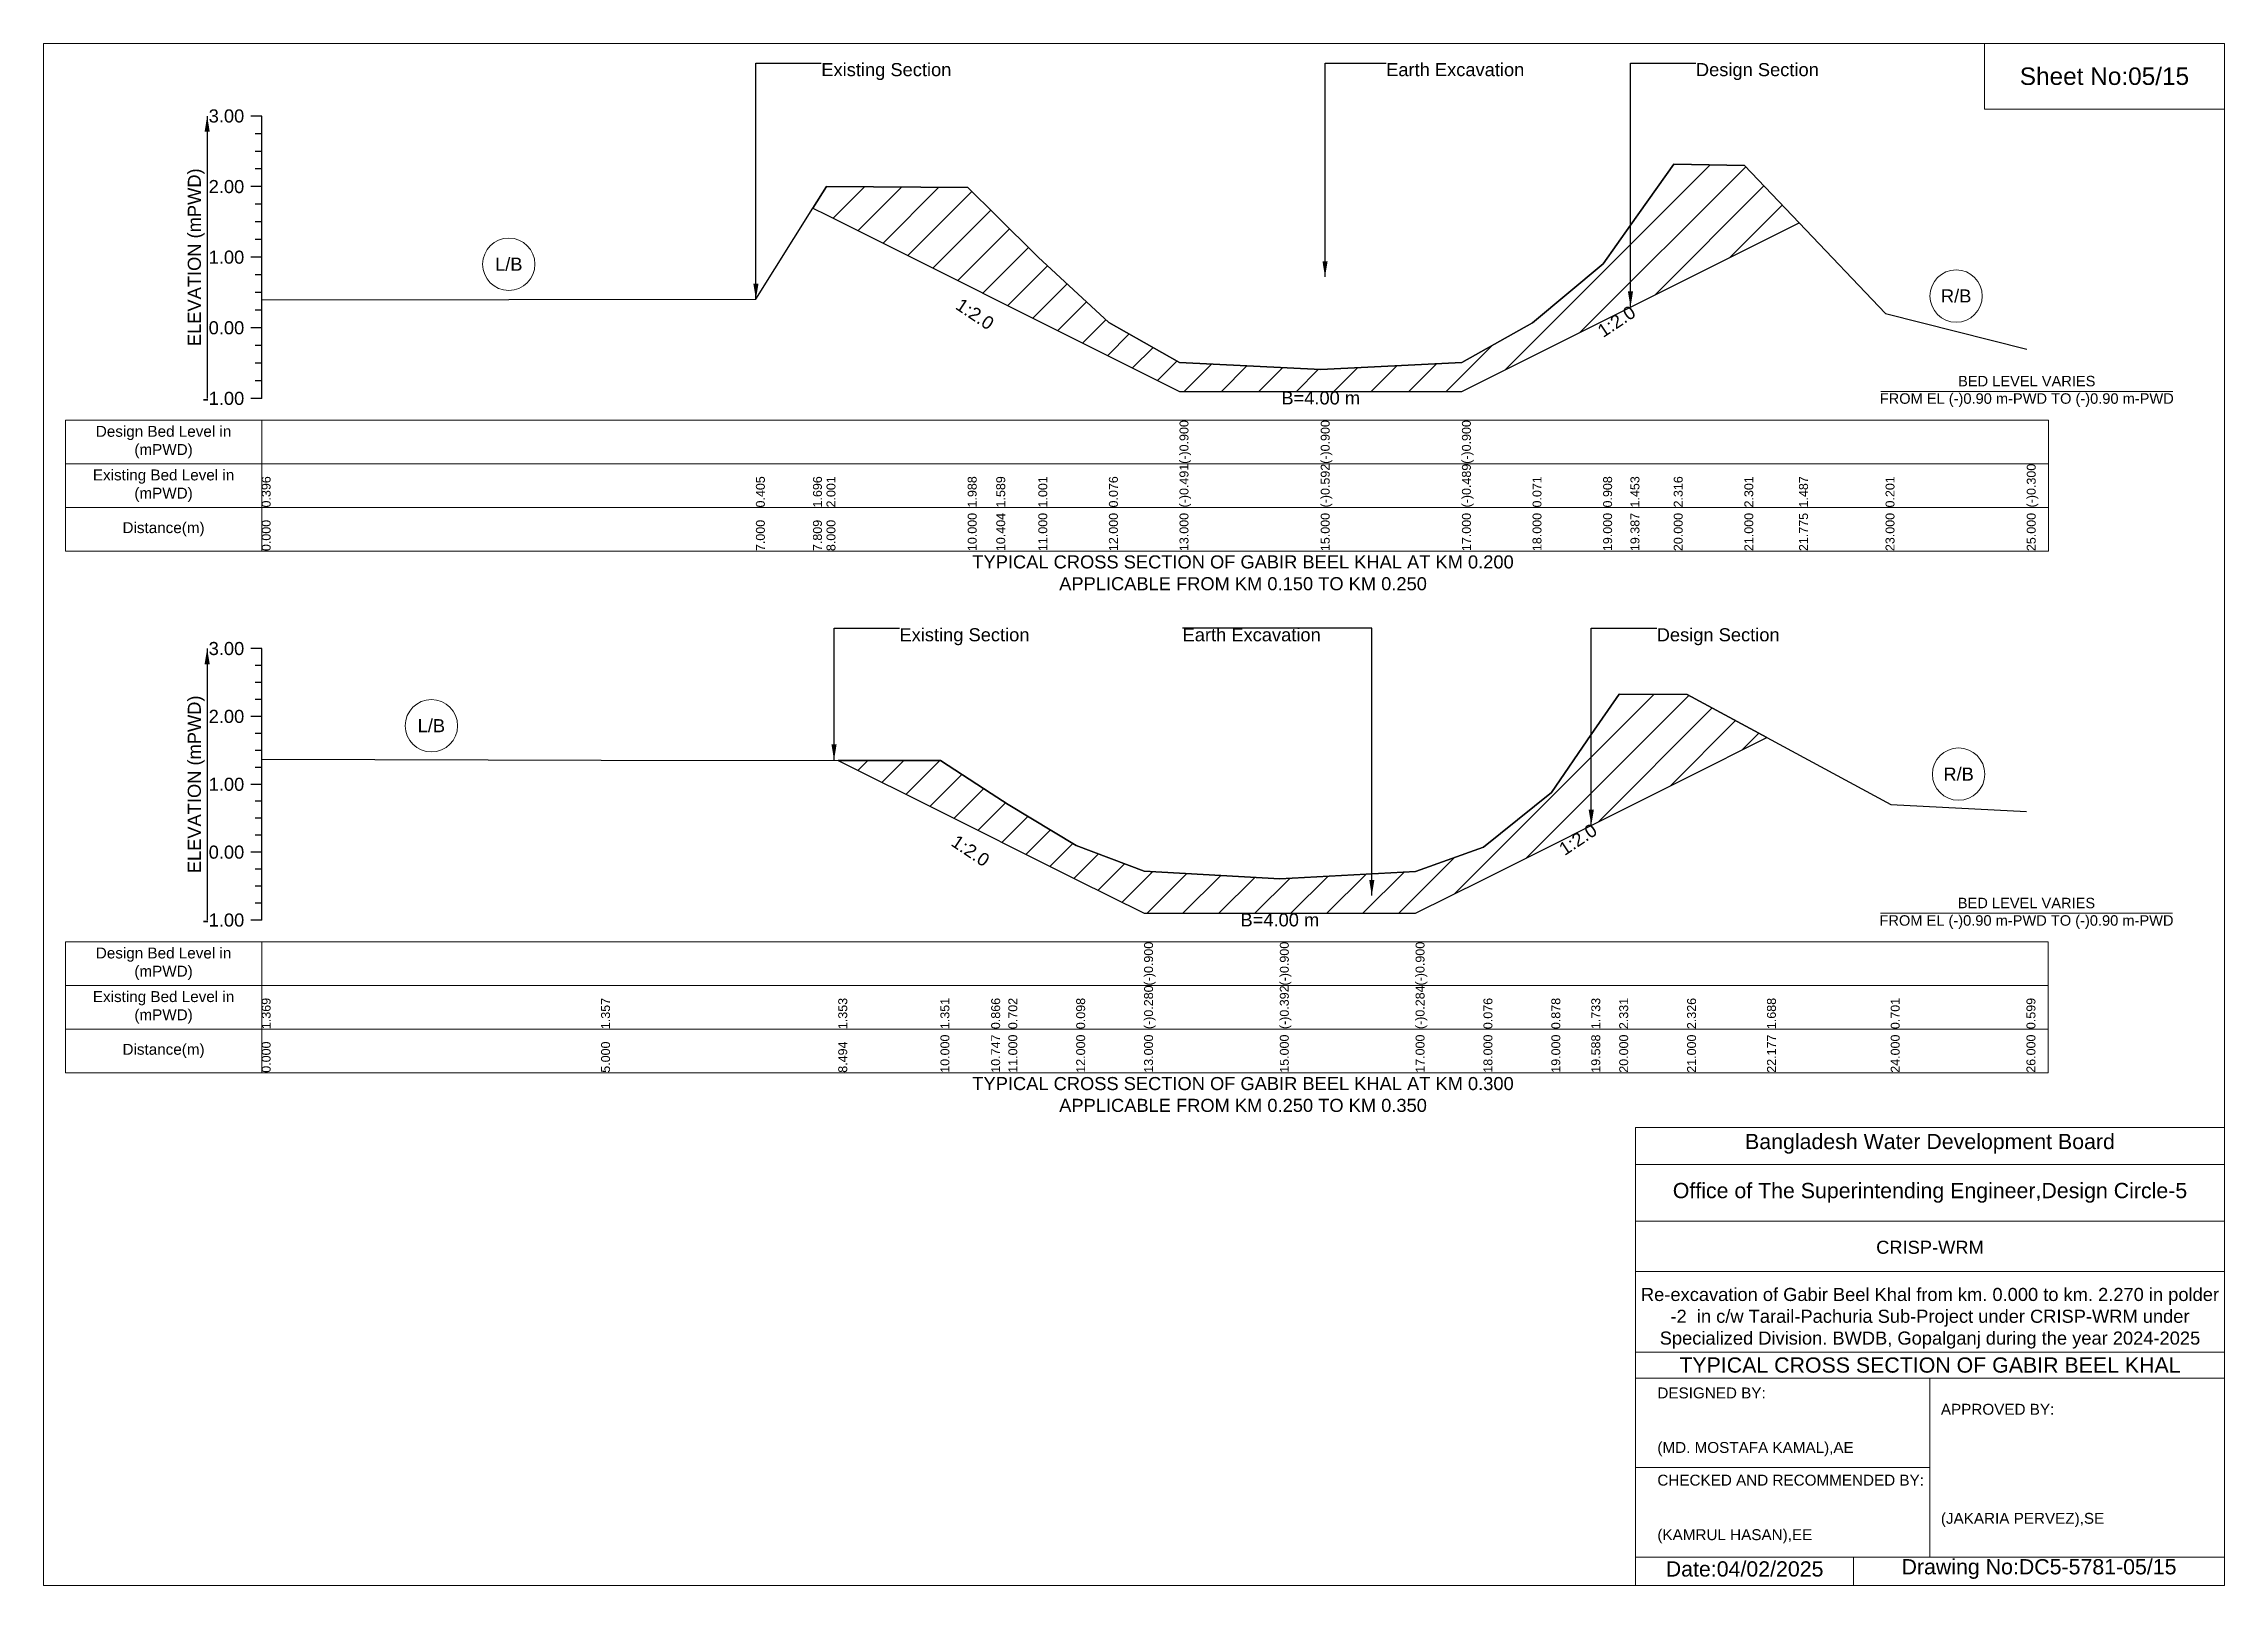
# Model space of a CAD drawing. Header units: inches. Extents: x 91000 to 258000, y -5656 to 6519.
# Drawn here: x 140000 to 148000, y -5656 to 0 of the extents above; entities that cross this region are included whole.
import ezdxf

# ---------------------------------------------------------------- set-up
doc = ezdxf.new("R2010")
doc.units = ezdxf.units.IN
doc.header["$LTSCALE"] = 7
doc.header["$MEASUREMENT"] = 0
for name, color, linetype, lineweight in [('Cross section Data Border', 7, 'Continuous', 9), ('Cross Section Labels', 7, 'Continuous', 9), ('Existing_Bed_Level for Xsection', 7, 'Continuous', 25)]:
    doc.layers.add(name, color=color, linetype=linetype, lineweight=lineweight)
doc.styles.get("Standard").update_dxf_attribs({"font": 'arial.ttf'})
doc.dimstyles.get("Standard").update_dxf_attribs({"dimtxt": 0.18, "dimasz": 0.18, "dimexe": 0.18, "dimexo": 0.0625, "dimgap": 0.09, "dimtad": 0, "dimtih": 1, "dimtoh": 1, "dimdec": 4, "dimzin": 0, "dimdsep": 46, "dimtxsty": 'Standard', "dimcen": 0.09, "dimadec": 0, "dimazin": 0, "dimtfac": 1, "dimtdec": 4, "dimtofl": 0, "dimtmove": 0, "dimatfit": 3, "dimfxl": 1, "dimtolj": 1, "dimtzin": 0, "dimarcsym": 0})

msp = doc.modelspace()

# ---------------------------------------------------------------- texts
at = {"layer": 'Cross section Data Border', "char_height": 40, "width": 640, "attachment_point": 5}
for s, insert in [('Design Bed Level in (mPWD)', (140440, -1461.7)), ('Existing Bed Level in (mPWD)', (140440, -1621.7)), ('Distance(m)', (140440, -1781.7)), ('Design Bed Level in (mPWD)', (140440, -3375.4)), ('Existing Bed Level in (mPWD)', (140440, -3535.4)), ('Distance(m)', (140440, -3695.4))]:
    msp.add_mtext(s, dxfattribs=dict(at, insert=insert))
at = {"layer": 'Cross Section Labels'}
for s, insert, char_height, attachment_point in [('Existing Section', (142853, -71.4), 48, 1), ('Earth Excavation', (144925, -71.4), 48, 1), ('Design Section', (146061.3, -71.4), 48, 1), ('Sheet No:05/15', (147560, -120), 64, 5), ('L/B', (141706.5, -809.4), 48, 5), ('R/B', (147016, -926), 48, 5), ('B=4.00 m', (144685, -1275.8), 48, 2), ('BED LEVEL VARIES ^JFROM EL (-)0.90 m-PWD TO (-)0.90 m-PWD', (147275, -1275.8), 38.4, 5), ('TYPICAL CROSS SECTION OF GABIR BEEL KHAL AT KM 0.200^JAPPLICABLE FROM KM 0.150 TO KM 0.250', (144400, -1941.7), 48, 5), ('Existing Section', (143139.6, -2144.7), 48, 1), ('Earth Excavation', (144178.2, -2144.7), 48, 1), ('Design Section', (145917.5, -2144.7), 48, 1), ('L/B', (141422.5, -2502.5), 48, 5), ('R/B', (147025, -2680), 48, 5), ('B=4.00 m', (144535, -3190.5), 48, 2), ('BED LEVEL VARIES ^JFROM EL (-)0.90 m-PWD TO (-)0.90 m-PWD', (147274, -3190.5), 38.4, 5), ('TYPICAL CROSS SECTION OF GABIR BEEL KHAL AT KM 0.300^JAPPLICABLE FROM KM 0.250 TO KM 0.350', (144400, -3855.4), 48, 5), ('Bangladesh Water Development Board', (146920, -4036), 56, 5), ('Office of The Superintending Engineer,Design Circle-5', (146920, -4216), 56, 5)]:
    msp.add_mtext(s, dxfattribs=dict(at, insert=insert, char_height=char_height, attachment_point=attachment_point))
at = {"layer": 'Cross Section Labels', "char_height": 48, "attachment_point": 2}
for insert, rotation in [((143430, -972), 326.30993), ((145756.6, -999), 33.69007), ((145615.3, -2899.4), 33.69007), ((143413.8, -2941.1), 326.30993)]:
    msp.add_mtext('1:2.0', dxfattribs=dict(at, insert=insert, rotation=rotation))
at = {"layer": 'Cross Section Labels'}
for s, insert, char_height, width, attachment_point in [('CRISP-WRM', (146920, -4416), 48, 2240, 5), ('Re-excavation of Gabir Beel Khal from km. 0.000 to km. 2.270 in polder -2  in c/w Tarail-Pachuria Sub-Project under CRISP-WRM under Specialized Division. BWDB, Gopalganj during the year 2024-2025', (146920, -4676), 48, 2160, 5), ('TYPICAL CROSS SECTION OF GABIR BEEL KHAL', (146920, -4848), 56, 2240, 5), ('DESIGNED BY:^J^J^J(MD. MOSTAFA KAMAL),AE', (145920, -5056), 40, 1120, 4), ('APPROVED BY:^J^J^J^J^J^J(JAKARIA PERVEZ),SE', (146960, -5216), 40, 1120, 4), ('CHECKED AND RECOMMENDED BY:^J^J^J(KAMRUL HASAN),EE', (145920, -5376), 40, 1120, 4), ('Date:04/02/2025', (146240, -5596), 56, 1120, 5), ('Drawing No:DC5-5781-05/15', (147320, -5596), 56, 1760, 5)]:
    msp.add_mtext(s, dxfattribs=dict(at, insert=insert, char_height=char_height, width=width, attachment_point=attachment_point))
at = {"layer": 'Existing_Bed_Level for Xsection', "char_height": 48, "attachment_point": 6}
for s, insert in [('3.00', (140736, -265.7)), ('2.00', (140736, -524.7)), ('1.00', (140736, -783.7)), ('0.00', (140736, -1042.7)), ('-1.00', (140736, -1301.7)), ('3.00', (140736, -2219.4)), ('2.00', (140736, -2468.4)), ('1.00', (140736, -2717.4)), ('0.00', (140736, -2966.4)), ('-1.00', (140736, -3215.4))]:
    msp.add_mtext(s, dxfattribs=dict(at, insert=insert))
at = {"layer": 'Existing_Bed_Level for Xsection', "rotation": 90}
for s, insert, char_height, attachment_point in [('ELEVATION (mPWD)', (140560, -783.7), 48, 5), ('(-)0.900', (144167, -1541.7), 32.8, 1), ('(-)0.900', (144685, -1541.7), 32.8, 1), ('(-)0.900', (145203, -1541.7), 32.8, 1), ('0.396', (140800, -1701.7), 32.8, 1), ('0.405', (142613, -1701.7), 32.8, 1), ('1.696', (142822.4, -1701.7), 32.8, 1), ('2.001', (142872, -1701.7), 32.8, 1), ('1.988', (143390, -1701.7), 32.8, 1), ('1.589', (143494.7, -1701.7), 32.8, 1), ('1.001', (143649, -1701.7), 32.8, 1), ('0.076', (143908, -1701.7), 32.8, 1), ('(-)0.491', (144167, -1701.7), 32.8, 1), ('(-)0.592', (144685, -1701.7), 32.8, 1), ('(-)0.489', (145203, -1701.7), 32.8, 1), ('0.071', (145462, -1701.7), 32.8, 1), ('0.908', (145721, -1701.7), 32.8, 1), ('1.453', (145821.3, -1701.7), 32.8, 1), ('2.316', (145980, -1701.7), 32.8, 1), ('2.301', (146239, -1701.7), 32.8, 1), ('1.487', (146439.7, -1701.7), 32.8, 1), ('0.201', (146757, -1701.7), 32.8, 1), ('(-)0.300', (147275, -1701.7), 32.8, 1), ('0.000', (140800, -1861.7), 32.8, 1), ('7.000', (142613, -1861.7), 32.8, 1), ('7.809', (142822.4, -1861.7), 32.8, 1), ('8.000', (142872, -1861.7), 32.8, 1), ('10.000', (143390, -1861.7), 32.8, 1), ('10.404', (143494.7, -1861.7), 32.8, 1), ('11.000', (143649, -1861.7), 32.8, 1), ('12.000', (143908, -1861.7), 32.8, 1), ('13.000', (144167, -1861.7), 32.8, 1), ('15.000', (144685, -1861.7), 32.8, 1), ('17.000', (145203, -1861.7), 32.8, 1), ('18.000', (145462, -1861.7), 32.8, 1), ('19.000', (145721, -1861.7), 32.8, 1), ('19.387', (145821.3, -1861.7), 32.8, 1), ('20.000', (145980, -1861.7), 32.8, 1), ('21.000', (146239, -1861.7), 32.8, 1), ('21.775', (146439.7, -1861.7), 32.8, 1), ('23.000', (146757, -1861.7), 32.8, 1), ('25.000', (147275, -1861.7), 32.8, 1), ('ELEVATION (mPWD)', (140560, -2717.4), 48, 5), ('(-)0.900', (144037, -3455.4), 32.8, 1), ('(-)0.900', (144535, -3455.4), 32.8, 1), ('(-)0.900', (145033, -3455.4), 32.8, 1), ('1.369', (140800, -3615.4), 32.8, 1), ('1.357', (142045, -3615.4), 32.8, 1), ('1.353', (142915.1, -3615.4), 32.8, 1), ('1.351', (143290, -3615.4), 32.8, 1), ('0.866', (143476.1, -3615.4), 32.8, 1), ('0.702', (143539, -3615.4), 32.8, 1), ('0.098', (143788, -3615.4), 32.8, 1), ('(-)0.280', (144037, -3615.4), 32.8, 1), ('(-)0.392', (144535, -3615.4), 32.8, 1), ('(-)0.284', (145033, -3615.4), 32.8, 1), ('0.076', (145282, -3615.4), 32.8, 1), ('0.878', (145531, -3615.4), 32.8, 1), ('1.733', (145677.5, -3615.4), 32.8, 1), ('2.331', (145780, -3615.4), 32.8, 1), ('2.326', (146029, -3615.4), 32.8, 1), ('1.688', (146322.1, -3615.4), 32.8, 1), ('0.701', (146776, -3615.4), 32.8, 1), ('0.599', (147274, -3615.4), 32.8, 1), ('0.000', (140800, -3775.4), 32.8, 1), ('5.000', (142045, -3775.4), 32.8, 1), ('8.494', (142915.1, -3775.4), 32.8, 1), ('10.000', (143290, -3775.4), 32.8, 1), ('10.747', (143476.1, -3775.4), 32.8, 1), ('11.000', (143539, -3775.4), 32.8, 1), ('12.000', (143788, -3775.4), 32.8, 1), ('13.000', (144037, -3775.4), 32.8, 1), ('15.000', (144535, -3775.4), 32.8, 1), ('17.000', (145033, -3775.4), 32.8, 1), ('18.000', (145282, -3775.4), 32.8, 1), ('19.000', (145531, -3775.4), 32.8, 1), ('19.588', (145677.5, -3775.4), 32.8, 1), ('20.000', (145780, -3775.4), 32.8, 1), ('21.000', (146029, -3775.4), 32.8, 1), ('22.177', (146322.1, -3775.4), 32.8, 1), ('24.000', (146776, -3775.4), 32.8, 1), ('26.000', (147274, -3775.4), 32.8, 1)]:
    msp.add_mtext(s, dxfattribs=dict(at, insert=insert, char_height=char_height, attachment_point=attachment_point))

# ---------------------------------------------------------------- hatches: boundary and pattern name
at = {"layer": 'Existing_Bed_Level for Xsection'}
h = msp.add_hatch(dxfattribs=at)
h.set_pattern_fill('ANSI31', color=256, scale=777, style=0)
h.paths.add_polyline_path([(142822.4, -603.5), (142872, -628.3), (143390, -887.3), (143494.7, -939.6), (143649, -1016.8), (143908, -1146.3), (144167, -1275.8), (144685, -1275.8), (145203, -1275.8), (145462, -1146.3), (145721, -1016.8), (145821.3, -966.6), (145980, -887.3), (146239, -757.8), (146439.7, -657.4), (146239, -446.7), (145980, -442.8), (145821.3, -666.2), (145721, -807.5), (145462, -1024.3), (145203, -1169.3), (144685, -1196), (144167, -1169.8), (143908, -1023), (143649, -783.4), (143494.7, -631.1), (143390, -527.8), (142872, -524.4)])
h = msp.add_hatch(dxfattribs=at)
h.set_pattern_fill('ANSI31', color=256, scale=747, style=0)
h.paths.add_polyline_path([(142915.1, -2629.5), (143290, -2817), (143476.1, -2910), (143539, -2941.5), (143788, -3066), (144037, -3190.5), (144535, -3190.5), (145033, -3190.5), (145282, -3066), (145531, -2941.5), (145677.5, -2868.2), (145780, -2817), (146029, -2692.5), (146322.1, -2546), (146029, -2387.2), (145780, -2386), (145677.5, -2534.9), (145531, -2747.8), (145282, -2947.5), (145033, -3037.1), (144535, -3064), (144037, -3036.1), (143788, -2942), (143539, -2791.6), (143476.1, -2750.7), (143290, -2630)])

# ---------------------------------------------------------------- linework, layer by layer
at = {"layer": 'Cross section Data Border'}
for points in [[(140080, -1381.7), (147355, -1381.7), (147355, -1861.7), (140080, -1861.7)], [(140080, -3295.4), (147354, -3295.4), (147354, -3775.4), (140080, -3775.4)]]:
    msp.add_lwpolyline(points, close=True, dxfattribs=at)
for points in [[(140800, -1381.7), (140800, -1861.7)], [(140080, -1541.7), (147355, -1541.7)], [(140080, -1701.7), (147355, -1701.7)], [(140800, -3295.4), (140800, -3775.4)], [(140080, -3455.4), (147354, -3455.4)], [(140080, -3615.4), (147354, -3615.4)]]:
    msp.add_lwpolyline(points, dxfattribs=at)
at = {"layer": 'Cross Section Labels'}
for points in [[(140000, 0), (148000, 0), (148000, -5656), (140000, -5656)], [(147120, 0), (148000, 0), (148000, -240), (147120, -240)]]:
    msp.add_lwpolyline(points, close=True, dxfattribs=at)
for points in [[(146739.2, -1275.8), (147810.8, -1275.8)], [(146738.2, -3190.5), (147809.8, -3190.5)], [(145840, -5656), (145840, -3976), (148000, -3976)], [(145840, -4112), (148000, -4112)], [(145840, -4320), (148000, -4320)], [(145840, -4504), (148000, -4504)], [(145840, -4800), (148000, -4800)], [(145840, -4896), (148000, -4896)], [(146920, -4896), (146920, -5552)], [(145840, -5224), (146920, -5224)], [(145840, -5552), (148000, -5552)], [(146640, -5552), (146640, -5656)]]:
    msp.add_lwpolyline(points, dxfattribs=at)
for centre in [(141706.5, -809.4), (147016, -926), (141422.5, -2502.5), (147025, -2680)]:
    msp.add_circle(centre, 96, dxfattribs=at)
at = {"layer": 'Existing_Bed_Level for Xsection'}
for points in [[(140800, -265.7), (140760, -265.7)], [(140800, -1301.7), (140800, -1042.7), (140800, -783.7), (140800, -524.7), (140800, -265.7)], [(140800, -330.4), (140776, -330.4)], [(140800, -395.2), (140776, -395.2)], [(140800, -459.9), (140776, -459.9)], [(140800, -940.1), (142613, -937.8), (142822.4, -603.5), (142872, -524.4), (143390, -527.8), (143494.7, -631.1), (143649, -783.4), (143908, -1023), (144167, -1169.8), (144167, -1169.8), (144685, -1196), (144685, -1196), (145203, -1169.3), (145203, -1169.3), (145462, -1024.3), (145721, -807.5), (145821.3, -666.2), (145980, -442.8), (146239, -446.7), (146439.7, -657.4), (146757, -990.6), (147275, -1120.4)], [(140800, -524.7), (140760, -524.7)], [(140800, -589.4), (140776, -589.4)], [(140800, -654.2), (140776, -654.2)], [(140800, -718.9), (140776, -718.9)], [(140800, -783.7), (140760, -783.7)], [(140800, -848.4), (140776, -848.4)], [(140800, -913.2), (140776, -913.2)], [(140800, -977.9), (140776, -977.9)], [(140800, -1042.7), (140760, -1042.7)], [(140800, -1107.4), (140776, -1107.4)], [(140800, -1172.2), (140776, -1172.2)], [(140800, -1236.9), (140776, -1236.9)], [(140800, -1301.7), (140760, -1301.7)], [(140800, -2219.4), (140760, -2219.4)], [(140800, -3215.4), (140800, -2966.4), (140800, -2717.4), (140800, -2468.4), (140800, -2219.4)], [(140800, -2281.6), (140776, -2281.6)], [(140800, -2343.9), (140776, -2343.9)], [(140800, -2625.5), (142045, -2628.5), (142915.1, -2629.5), (143290, -2630), (143476.1, -2750.7), (143539, -2791.6), (143788, -2942), (144037, -3036.1), (144037, -3036.1), (144535, -3064), (144535, -3064), (145033, -3037.1), (145033, -3037.1), (145282, -2947.5), (145531, -2747.8), (145677.5, -2534.9), (145780, -2386), (146029, -2387.2), (146322.1, -2546), (146776, -2791.8), (147274, -2817.2)], [(140800, -2468.4), (140760, -2468.4)], [(140800, -2406.1), (140776, -2406.1)], [(140800, -2530.6), (140776, -2530.6)], [(140800, -2592.9), (140776, -2592.9)], [(140800, -2717.4), (140760, -2717.4)], [(140800, -2655.1), (140776, -2655.1)], [(140800, -2779.6), (140776, -2779.6)], [(140800, -2841.9), (140776, -2841.9)], [(140800, -2904.1), (140776, -2904.1)], [(140800, -2966.4), (140760, -2966.4)], [(140800, -3028.6), (140776, -3028.6)], [(140800, -3090.9), (140776, -3090.9)], [(140800, -3153.1), (140776, -3153.1)], [(140800, -3215.4), (140760, -3215.4)]]:
    msp.add_lwpolyline(points, dxfattribs=at)
for points in [[(142822.4, -603.5), (142822.4, -603.5), (142872, -628.3), (143390, -887.3), (143494.7, -939.6), (143649, -1016.8), (143908, -1146.3), (144167, -1275.8), (144167, -1275.8), (144685, -1275.8), (144685, -1275.8), (145203, -1275.8), (145203, -1275.8), (145462, -1146.3), (145721, -1016.8), (145821.3, -966.6), (145980, -887.3), (146239, -757.8), (146439.7, -657.4), (146439.7, -657.4), (146439.7, -657.4), (146239, -446.7), (145980, -442.8), (145821.3, -666.2), (145721, -807.5), (145462, -1024.3), (145203, -1169.3), (145203, -1169.3), (144685, -1196), (144685, -1196), (144167, -1169.8), (144167, -1169.8), (143908, -1023), (143649, -783.4), (143494.7, -631.1), (143390, -527.8), (142872, -524.4), (142822.4, -603.5)], [(142915.1, -2629.5), (142915.1, -2629.5), (143290, -2817), (143476.1, -2910), (143539, -2941.5), (143788, -3066), (144037, -3190.5), (144037, -3190.5), (144535, -3190.5), (144535, -3190.5), (145033, -3190.5), (145033, -3190.5), (145282, -3066), (145531, -2941.5), (145677.5, -2868.2), (145780, -2817), (146029, -2692.5), (146322.1, -2546), (146029, -2387.2), (145780, -2386), (145677.5, -2534.9), (145531, -2747.8), (145282, -2947.5), (145033, -3037.1), (145033, -3037.1), (144535, -3064), (144535, -3064), (144037, -3036.1), (144037, -3036.1), (143788, -2942), (143539, -2791.6), (143476.1, -2750.7), (143290, -2630), (142915.1, -2629.5)]]:
    msp.add_lwpolyline(points, close=True, dxfattribs=at)

msp.set_redraw_order([(e.dxf.handle, doc.entitydb.next_handle()) for e in msp.query("TEXT MTEXT ATTDEF DIMENSION ARC_DIMENSION")])  # texts and dimensions are drawn at this point

# ---------------------------------------------------------------- leaders
at = {"layer": 'Cross Section Labels', "annotation_type": 0, "has_hookline": 1}
for points, hookline_direction, text_width in [([(142613, -937.8), (142613, -71.4), (142852.9, -71.4)], 0, 467.2), ([(144700.8, -855.7), (144700.8, -71.4), (144924.9, -71.4)], 0, 497), ([(145821.3, -966.6), (145821.3, -71.4), (146061.3, -71.4)], 0, 441.2), ([(142899.6, -2628.5), (142899.6, -2144.7), (143139.5, -2144.7)], 0, 467.2), ([(144872.4, -3125.4), (144872.4, -2144.7), (144178.3, -2144.7)], 1, 497), ([(145677.5, -2868.2), (145677.5, -2144.7), (145917.4, -2144.7)], 0, 441.2)]:
    msp.add_leader(points, dimstyle='Standard', override={"dimasz": 57.6}, dxfattribs=dict(at, hookline_direction=hookline_direction, text_width=text_width))
at = {"layer": 'Existing_Bed_Level for Xsection'}
for points in [[(140600, -265.7), (140600, -1301.7)], [(140600, -2219.4), (140600, -3215.4)]]:
    msp.add_leader(points, dimstyle='Standard', override={"dimasz": 57.6}, dxfattribs=at)

doc.saveas('drawing.dxf')
